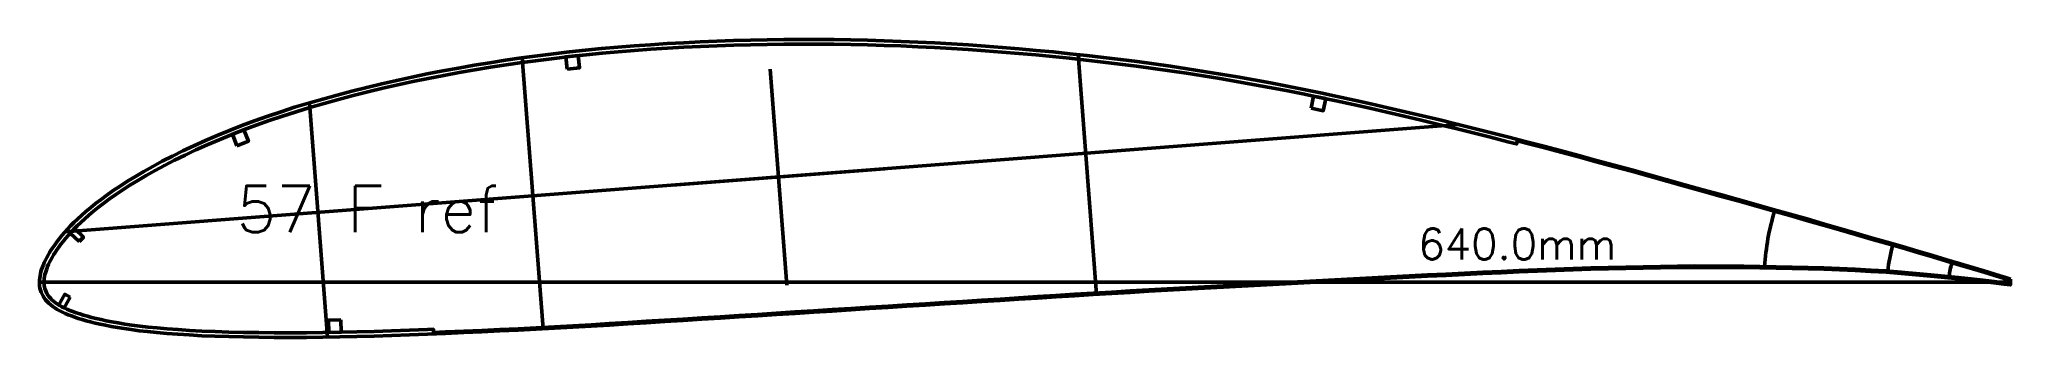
# Model space of a CAD drawing. Header units: metres. Extents: x -405 to 675, y -15418 to 133.
# Drawn here: x -240 to 400, y -11218 to -11121 of the extents above; entities that cross this region are included whole.
import ezdxf
from ezdxf.enums import TextEntityAlignment as Align

# ---------------------------------------------------------------- set-up
doc = ezdxf.new("R2010")
doc.units = ezdxf.units.M
for name, color, linetype, lineweight in [('FoilLayer', 7, 'Continuous', 50), ('RefFoilLayer', 7, 'Continuous', 50), ('StringerLayer', 7, 'Continuous', 50), ('SubLayer', 7, 'Continuous', 50), ('TextLayer', 7, 'Continuous', 50)]:
    doc.layers.add(name, color=color, linetype=linetype, lineweight=lineweight)
doc.styles.add('MSゴシック', font='romans')

msp = doc.modelspace()

# ---------------------------------------------------------------- texts
at = {"layer": 'TextLayer', "style": 'MSゴシック'}
msp.add_text('57 F ref', height=15, dxfattribs=at).set_placement((-176, -11183.85))
msp.add_text('640.0mm', height=10, dxfattribs=at).set_placement((272, -11195.67), align=Align.BOTTOM_RIGHT)

# ---------------------------------------------------------------- linework, layer by layer
at = {"layer": 'FoilLayer'}
msp.add_lwpolyline([(399.86, -11199.47), (397.91, -11198.84), (394.76, -11197.89), (391.36, -11196.84), (387.64, -11195.71), (383.59, -11194.51), (379.22, -11193.22), (374.61, -11191.85), (369.78, -11190.42), (364.81, -11188.95), (359.8, -11187.49), (354.74, -11186.05), (349.61, -11184.55), (344.43, -11183.03), (339.15, -11181.51), (333.8, -11179.99), (328.35, -11178.46), (322.79, -11176.89), (317.15, -11175.31), (311.45, -11173.7), (305.7, -11172.1), (299.94, -11170.48), (294.17, -11168.87), (288.41, -11167.27), (282.65, -11165.67), (276.89, -11164.09), (271.14, -11162.52), (265.42, -11160.96), (259.72, -11159.42), (254.03, -11157.91), (248.36, -11156.41), (242.69, -11154.93), (239.89, -11154.2), (239.62, -11155.22), (236.78, -11154.49), (231.15, -11153.05), (225.53, -11151.64), (219.91, -11150.25), (214.3, -11148.89), (208.68, -11147.54), (203.09, -11146.21), (197.53, -11144.91), (192.01, -11143.65), (186.53, -11142.42), (181.08, -11141.24), (175.65, -11140.09), (170.23, -11138.98), (164.82, -11137.91), (159.42, -11136.88), (154.03, -11135.88), (148.64, -11134.93), (143.25, -11134.01), (137.86, -11133.14), (132.46, -11132.3), (127.05, -11131.49), (121.64, -11130.73), (116.21, -11129.99), (110.79, -11129.3), (105.35, -11128.64), (99.91, -11128.02), (94.45, -11127.43), (88.97, -11126.87), (83.49, -11126.35), (78, -11125.86), (72.52, -11125.41), (67.04, -11124.99), (61.57, -11124.6), (56.1, -11124.25), (50.64, -11123.94), (45.18, -11123.67), (39.73, -11123.43), (34.29, -11123.23), (28.85, -11123.07), (23.42, -11122.95), (17.99, -11122.86), (12.56, -11122.82), (7.14, -11122.82), (1.71, -11122.85), (-3.71, -11122.93), (-9.13, -11123.04), (-14.55, -11123.18), (-19.95, -11123.37), (-25.34, -11123.6), (-30.72, -11123.86), (-36.09, -11124.17), (-41.45, -11124.51), (-46.77, -11124.89), (-52.06, -11125.31), (-57.31, -11125.77), (-62.53, -11126.28), (-67.73, -11126.84), (-72.92, -11127.44), (-78.1, -11128.1), (-83.26, -11128.8), (-88.4, -11129.55), (-93.53, -11130.34), (-98.63, -11131.17), (-103.7, -11132.06), (-108.74, -11132.98), (-113.75, -11133.95), (-118.71, -11134.97), (-123.63, -11136.04), (-128.51, -11137.15), (-133.34, -11138.31), (-138.13, -11139.53), (-142.89, -11140.79), (-147.58, -11142.08), (-152.18, -11143.4), (-156.68, -11144.76), (-161.08, -11146.16), (-165.39, -11147.61), (-169.61, -11149.1), (-173.73, -11150.64), (-177.76, -11152.22), (-181.68, -11153.83), (-185.49, -11155.47), (-189.17, -11157.14), (-192.73, -11158.82), (-196.14, -11160.5), (-199.39, -11162.17), (-202.46, -11163.81), (-205.35, -11165.43), (-208.06, -11167.03), (-210.6, -11168.59), (-212.96, -11170.11), (-215.16, -11171.59), (-217.2, -11173.02), (-219.09, -11174.41), (-220.84, -11175.74), (-222.44, -11177.02), (-223.92, -11178.27), (-225.29, -11179.47), (-226.55, -11180.64), (-227.71, -11181.76), (-228.79, -11182.85), (-229.78, -11183.9), (-230.7, -11184.91), (-231.55, -11185.89), (-232.32, -11186.84), (-233.04, -11187.76), (-233.71, -11188.66), (-234.32, -11189.53), (-234.87, -11190.37), (-235.39, -11191.19), (-235.86, -11192), (-236.3, -11192.78), (-236.68, -11193.51), (-237.02, -11194.23), (-237.33, -11194.96), (-237.61, -11195.68), (-237.85, -11196.34), (-238.04, -11196.97), (-238.2, -11197.61), (-238.32, -11198.25), (-238.41, -11198.86), (-238.47, -11199.45), (-238.5, -11200.04), (-238.5, -11200.57), (-238.46, -11201.1), (-238.38, -11201.62), (-238.25, -11202.15), (-238.07, -11202.69), (-237.84, -11203.22), (-237.56, -11203.75), (-237.24, -11204.26), (-236.86, -11204.76), (-236.43, -11205.26), (-235.94, -11205.75), (-235.4, -11206.23), (-234.81, -11206.7), (-234.17, -11207.15), (-233.48, -11207.58), (-232.73, -11208.01), (-231.93, -11208.41), (-231.06, -11208.81), (-230.12, -11209.2), (-229.13, -11209.59), (-228.06, -11209.97), (-226.93, -11210.35), (-225.72, -11210.73), (-224.43, -11211.1), (-223.06, -11211.47), (-221.59, -11211.84), (-220, -11212.2), (-218.28, -11212.55), (-216.44, -11212.91), (-214.44, -11213.27), (-212.29, -11213.62), (-209.96, -11213.97), (-207.44, -11214.3), (-204.71, -11214.61), (-201.73, -11214.9), (-198.5, -11215.18), (-195, -11215.44), (-191.25, -11215.68), (-187.24, -11215.9), (-182.98, -11216.07), (-178.47, -11216.22), (-173.72, -11216.33), (-168.79, -11216.42), (-163.73, -11216.48), (-158.56, -11216.51), (-153.32, -11216.49), (-147.98, -11216.42), (-142.52, -11216.31), (-136.96, -11216.17), (-131.33, -11216.01), (-125.63, -11215.82), (-119.85, -11215.61), (-114.02, -11215.39), (-112.06, -11215.31), (-112.02, -11216.36), (-108.11, -11216.2), (-102.25, -11215.96), (-96.39, -11215.71), (-90.52, -11215.42), (-84.61, -11215.13), (-78.69, -11214.82), (-72.75, -11214.5), (-66.82, -11214.18), (-60.89, -11213.85), (-54.96, -11213.49), (-49, -11213.12), (-43.01, -11212.74), (-37, -11212.37), (-30.99, -11212), (-24.96, -11211.63), (-18.93, -11211.25), (-12.87, -11210.86), (-6.82, -11210.48), (-0.76, -11210.1), (5.3, -11209.72), (11.36, -11209.34), (17.41, -11208.96), (23.47, -11208.58), (29.52, -11208.19), (35.58, -11207.81), (41.64, -11207.43), (47.7, -11207.05), (53.76, -11206.67), (59.81, -11206.28), (65.87, -11205.9), (71.93, -11205.51), (77.98, -11205.12), (84.02, -11204.74), (90.06, -11204.36), (96.09, -11203.99), (102.13, -11203.63), (108.16, -11203.26), (114.18, -11202.91), (120.19, -11202.56), (126.21, -11202.22), (132.25, -11201.89), (138.29, -11201.56), (144.34, -11201.23), (150.39, -11200.9), (156.44, -11200.56), (162.49, -11200.22), (168.53, -11199.9), (174.57, -11199.57), (180.62, -11199.25), (186.65, -11198.93), (192.68, -11198.6), (198.69, -11198.29), (204.69, -11197.98), (210.69, -11197.69), (216.7, -11197.4), (222.7, -11197.11), (228.67, -11196.82), (234.6, -11196.55), (240.49, -11196.29), (246.35, -11196.05), (252.19, -11195.82), (257.98, -11195.61), (263.7, -11195.43), (269.4, -11195.28), (275.08, -11195.16), (280.75, -11195.05), (286.36, -11194.94), (291.87, -11194.84), (297.27, -11194.8), (302.66, -11194.83), (308.05, -11194.85), (313.38, -11194.87), (318.64, -11194.93), (323.88, -11195.05), (329.11, -11195.17), (334.28, -11195.26), (339.38, -11195.39), (344.46, -11195.6), (349.58, -11195.87), (354.66, -11196.12), (359.63, -11196.4), (364.49, -11196.78), (369.32, -11197.2), (374.07, -11197.65), (378.66, -11198.08), (383.02, -11198.53), (387.16, -11198.99), (391.03, -11199.42), (394.64, -11199.84), (397.96, -11200.24), (400.01, -11200.51)], close=True, dxfattribs=at)
at = {"layer": 'RefFoilLayer'}
msp.add_lwpolyline([(400, -11199.04), (398.04, -11198.41), (394.89, -11197.46), (391.49, -11196.41), (387.77, -11195.28), (383.71, -11194.08), (379.35, -11192.79), (374.74, -11191.42), (369.91, -11189.99), (364.94, -11188.52), (359.92, -11187.06), (354.87, -11185.62), (349.74, -11184.12), (344.55, -11182.59), (339.28, -11181.08), (333.92, -11179.55), (328.47, -11178.02), (322.92, -11176.46), (317.27, -11174.87), (311.57, -11173.27), (305.82, -11171.66), (300.06, -11170.05), (294.29, -11168.44), (288.53, -11166.83), (282.77, -11165.24), (277.01, -11163.66), (271.26, -11162.08), (265.54, -11160.53), (259.84, -11158.99), (254.15, -11157.47), (248.47, -11155.97), (242.8, -11154.49), (237.15, -11153.03), (231.52, -11151.6), (225.89, -11150.18), (220.27, -11148.8), (214.65, -11147.43), (209.03, -11146.08), (203.43, -11144.75), (197.86, -11143.45), (192.34, -11142.18), (186.85, -11140.96), (181.39, -11139.77), (175.95, -11138.62), (170.52, -11137.51), (165.1, -11136.44), (159.69, -11135.4), (154.29, -11134.41), (148.89, -11133.45), (143.5, -11132.53), (138.09, -11131.66), (132.68, -11130.81), (127.26, -11130.01), (121.84, -11129.24), (116.4, -11128.5), (110.97, -11127.81), (105.52, -11127.15), (100.07, -11126.52), (94.6, -11125.94), (89.11, -11125.38), (83.62, -11124.86), (78.13, -11124.37), (72.64, -11123.91), (67.15, -11123.49), (61.66, -11123.1), (56.18, -11122.75), (50.71, -11122.44), (45.25, -11122.17), (39.79, -11121.93), (34.33, -11121.73), (28.88, -11121.57), (23.44, -11121.45), (18, -11121.36), (12.56, -11121.32), (7.13, -11121.32), (1.69, -11121.35), (-3.74, -11121.43), (-9.17, -11121.54), (-14.6, -11121.69), (-20.01, -11121.87), (-25.41, -11122.1), (-30.81, -11122.37), (-36.19, -11122.67), (-41.55, -11123.02), (-46.89, -11123.4), (-52.19, -11123.81), (-57.46, -11124.28), (-62.69, -11124.79), (-67.9, -11125.35), (-73.11, -11125.96), (-78.3, -11126.61), (-83.48, -11127.31), (-88.63, -11128.06), (-93.77, -11128.86), (-98.89, -11129.7), (-103.97, -11130.58), (-109.03, -11131.51), (-114.05, -11132.49), (-119.03, -11133.51), (-123.97, -11134.58), (-128.86, -11135.69), (-133.71, -11136.86), (-138.52, -11138.08), (-143.29, -11139.34), (-147.99, -11140.64), (-152.61, -11141.97), (-157.13, -11143.33), (-161.56, -11144.74), (-165.89, -11146.2), (-170.13, -11147.7), (-174.28, -11149.25), (-178.33, -11150.83), (-182.28, -11152.45), (-186.11, -11154.1), (-189.82, -11155.78), (-193.39, -11157.47), (-196.82, -11159.16), (-200.1, -11160.84), (-203.19, -11162.51), (-206.11, -11164.14), (-208.85, -11165.75), (-211.41, -11167.33), (-213.8, -11168.87), (-216.03, -11170.36), (-218.09, -11171.81), (-220, -11173.22), (-221.77, -11174.57), (-223.41, -11175.88), (-224.92, -11177.14), (-226.31, -11178.37), (-227.59, -11179.56), (-228.78, -11180.71), (-229.88, -11181.82), (-230.9, -11182.89), (-231.84, -11183.93), (-232.71, -11184.94), (-233.51, -11185.92), (-234.25, -11186.87), (-234.93, -11187.8), (-235.57, -11188.7), (-236.15, -11189.58), (-236.68, -11190.43), (-237.17, -11191.27), (-237.62, -11192.08), (-238.04, -11192.87), (-238.41, -11193.65), (-238.73, -11194.42), (-239.02, -11195.17), (-239.28, -11195.9), (-239.5, -11196.62), (-239.67, -11197.33), (-239.8, -11198.03), (-239.91, -11198.71), (-239.97, -11199.38), (-240, -11200.04), (-239.99, -11200.69), (-239.94, -11201.34), (-239.83, -11201.99), (-239.66, -11202.64), (-239.44, -11203.29), (-239.16, -11203.93), (-238.83, -11204.56), (-238.44, -11205.17), (-237.99, -11205.76), (-237.48, -11206.33), (-236.93, -11206.88), (-236.32, -11207.41), (-235.67, -11207.92), (-234.97, -11208.42), (-234.21, -11208.89), (-233.41, -11209.35), (-232.55, -11209.78), (-231.63, -11210.2), (-230.66, -11210.6), (-229.63, -11211), (-228.54, -11211.39), (-227.38, -11211.78), (-226.14, -11212.17), (-224.82, -11212.55), (-223.42, -11212.93), (-221.92, -11213.3), (-220.3, -11213.67), (-218.57, -11214.03), (-216.7, -11214.39), (-214.69, -11214.75), (-212.51, -11215.1), (-210.16, -11215.45), (-207.61, -11215.79), (-204.86, -11216.1), (-201.86, -11216.4), (-198.61, -11216.67), (-195.1, -11216.94), (-191.33, -11217.18), (-187.3, -11217.4), (-183.03, -11217.57), (-178.5, -11217.72), (-173.75, -11217.83), (-168.81, -11217.92), (-163.74, -11217.98), (-158.56, -11218.01), (-153.3, -11217.99), (-147.95, -11217.92), (-142.48, -11217.81), (-136.92, -11217.67), (-131.28, -11217.51), (-125.57, -11217.32), (-119.79, -11217.11), (-113.96, -11216.88), (-108.1, -11216.65), (-102.23, -11216.41), (-96.37, -11216.15), (-90.49, -11215.87), (-84.59, -11215.58), (-78.66, -11215.27), (-72.72, -11214.95), (-66.79, -11214.63), (-60.87, -11214.29), (-54.93, -11213.94), (-48.97, -11213.57), (-42.98, -11213.19), (-36.98, -11212.82), (-30.96, -11212.45), (-24.93, -11212.08), (-18.9, -11211.7), (-12.85, -11211.31), (-6.79, -11210.93), (-0.73, -11210.55), (5.33, -11210.17), (11.39, -11209.79), (17.44, -11209.41), (23.5, -11209.03), (29.55, -11208.64), (35.61, -11208.26), (41.67, -11207.87), (47.73, -11207.5), (53.79, -11207.12), (59.84, -11206.73), (65.9, -11206.35), (71.95, -11205.96), (78, -11205.57), (84.05, -11205.19), (90.08, -11204.81), (96.12, -11204.44), (102.15, -11204.07), (108.18, -11203.71), (114.2, -11203.36), (120.22, -11203.01), (126.24, -11202.67), (132.27, -11202.34), (138.32, -11202.01), (144.37, -11201.68), (150.41, -11201.34), (156.47, -11201.01), (162.51, -11200.67), (168.55, -11200.35), (174.6, -11200.02), (180.64, -11199.7), (186.68, -11199.38), (192.7, -11199.05), (198.71, -11198.74), (204.71, -11198.43), (210.71, -11198.14), (216.72, -11197.85), (222.72, -11197.56), (228.69, -11197.27), (234.62, -11197), (240.51, -11196.74), (246.37, -11196.5), (252.21, -11196.27), (257.99, -11196.06), (263.71, -11195.88), (269.41, -11195.73), (275.09, -11195.61), (280.75, -11195.5), (286.37, -11195.39), (291.87, -11195.29), (297.27, -11195.25), (302.66, -11195.28), (308.04, -11195.3), (313.37, -11195.32), (318.63, -11195.38), (323.87, -11195.5), (329.1, -11195.62), (334.27, -11195.71), (339.37, -11195.84), (344.44, -11196.05), (349.55, -11196.31), (354.64, -11196.57), (359.59, -11196.85), (364.45, -11197.22), (369.28, -11197.65), (374.02, -11198.09), (378.61, -11198.53), (382.97, -11198.98), (387.11, -11199.44), (390.98, -11199.87), (394.59, -11200.29), (397.9, -11200.69), (399.96, -11200.96)], close=True, dxfattribs=at)
at = {"layer": 'StringerLayer'}
for points in [[(-68.6, -11130.95), (-64.62, -11130.52), (-65.05, -11126.55), (-69.03, -11126.98), (-68.6, -11130.95)], [(172.91, -11143.6), (176.82, -11144.42), (177.65, -11140.51), (173.73, -11139.69), (172.91, -11143.6)], [(-175.86, -11155.77), (-172.13, -11154.31), (-173.59, -11150.59), (-177.32, -11152.05), (-175.86, -11155.77)], [(-227.09, -11186.88), (-225.72, -11185.42), (-228.62, -11182.67), (-230, -11184.13), (-227.09, -11186.88)], [(-230.03, -11204.94), (-231.77, -11203.95), (-233.74, -11207.44), (-231.99, -11208.42), (-230.03, -11204.94)], [(-142.11, -11212.3), (-146.11, -11212.38), (-146.03, -11216.38), (-142.03, -11216.3), (-142.11, -11212.3)]]:
    msp.add_lwpolyline(points, dxfattribs=at)
at = {"layer": 'SubLayer'}
for p, q in [((-83.21, -11127.28), (-76.45, -11215.15)), ((97.24, -11126.22), (103.23, -11204.01)), ((-2.7, -11130.9), (2.7, -11200.97)), ((-152.29, -11141.87), (-146.45, -11217.89)), ((220.86, -11148.94), (-231.69, -11183.76)), ((-34.45, -11168.59), (34.45, -11163.29)), ((-240, -11200), (400, -11200))]:
    msp.add_line(p, q, dxfattribs=at)
for radius, start, end in [(80, 163.33084, 176.38993), (40, 162.66083, 174.89851), (20, 161.79008, 174.92349)]:
    msp.add_arc((400, -11200), radius, start, end, dxfattribs=at)

msp.set_redraw_order([(e.dxf.handle, doc.entitydb.next_handle()) for e in msp.query("TEXT MTEXT ATTDEF DIMENSION ARC_DIMENSION")])  # texts and dimensions are drawn at this point

doc.saveas('drawing.dxf')
